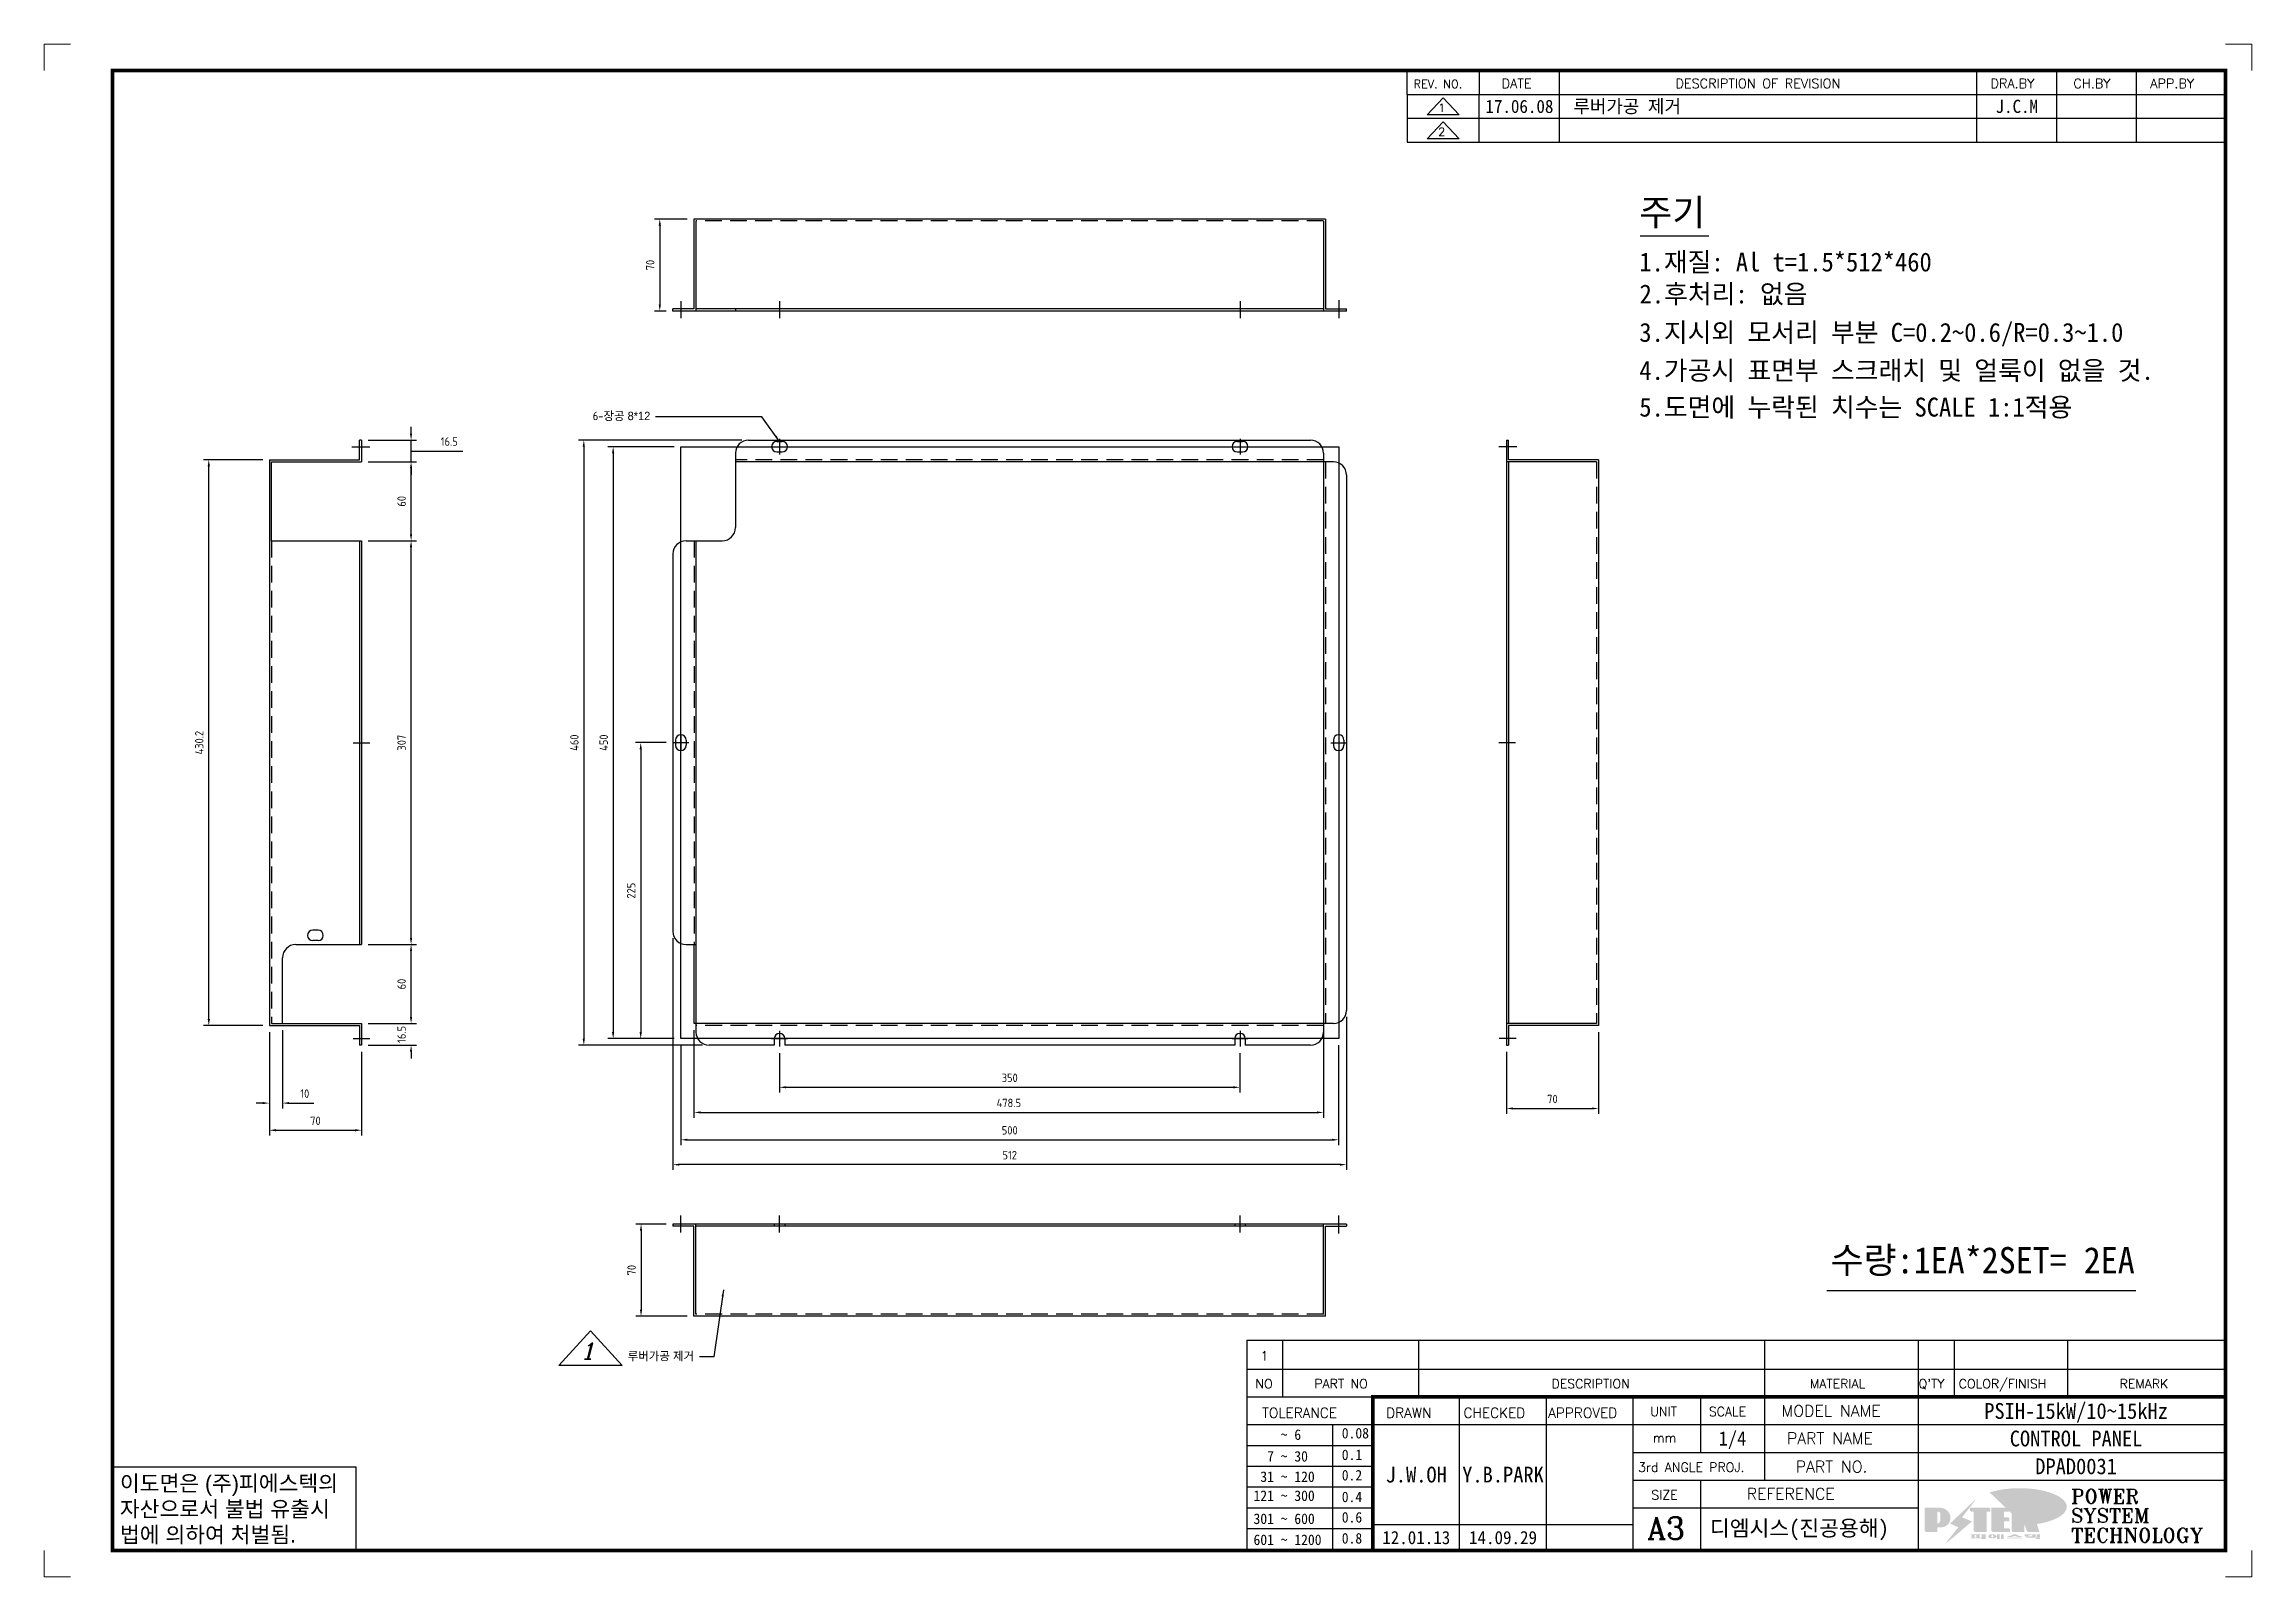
# Model space of a CAD drawing. Header units: millimetres. Extents: x 24815 to 36799, y -9299 to 5469.
# Drawn here: x 25903 to 27581, y -1538 to -373 of the extents above; entities that cross this region are included whole.
import ezdxf
from ezdxf.enums import TextEntityAlignment as Align

# ---------------------------------------------------------------- set-up
doc = ezdxf.new("R2010")
doc.units = ezdxf.units.MM
for name, pattern in [('CENTER', [50.8, 31.75, -6.35, 6.35, -6.35]), ('HIDDEN', [9.525, 6.35, -3.175]), ('HIDDENX2', [19.05, 12.7, -6.35])]:
    doc.linetypes.add(name, pattern=pattern)
for name, color, linetype in [('CENTER', 1, 'CENTER'), ('FORMAT-1', 7, 'Continuous'), ('HIDDEN', 2, 'HIDDEN'), ('line', 3, 'Continuous')]:
    doc.layers.add(name, color=color, linetype=linetype)
doc.styles.add('h1', font='')
doc.styles.add('HAN', font='')
doc.styles.add('RC', font='ROMANC.SHX')
doc.styles.add('ROMANT', font='romant')
doc.styles.add('RT', font='ROMANT.SHX', dxfattribs={"oblique": 15})
doc.styles.get("Standard").update_dxf_attribs({"font": 'ISOCP.SHX', "bigfont": 'WHGTXT.SHX'})
doc.styles.get('h1').set_extended_font_data('New Gulim')
doc.styles.get('HAN').set_extended_font_data('GulimChe')
doc.dimstyles.new('PS-2', dxfattribs={"dimscale": 2, "dimtxt": 3.2, "dimasz": 2.5, "dimexe": 2, "dimexo": 2.5, "dimgap": 2, "dimtad": 1, "dimtoh": 1, "dimrnd": 0.05, "dimzin": 12, "dimdsep": 46, "dimtxsty": 'Standard', "dimcen": 0, "dimclrt": 2, "dimazin": 3, "dimtfac": 1, "dimtofl": 0, "dimtmove": 0, "dimatfit": 3, "dimfxl": 0, "dimtolj": 1, "dimtzin": 0, "dimarcsym": 0})

msp = doc.modelspace()

# ---------------------------------------------------------------- texts
at = {"color": 2, "style": 'HAN'}
for s, height, p in [('주기', 20, (27115.14, -510.829)), ('2.후처리: 없음', 14.4, (27115.357, -570.075)), ('3.지시외 모서리 부분 C=0.2~0.6/R=0.3~1.0', 14.4, (27115.14, -599.284)), ('4.가공시 표면부 스크래치 및 얼룩이 없을 것.', 14.4, (27115.14, -628.201)), ('5.도면에 누락된 치수는 SCALE 1:1적용', 14.4, (27115.14, -656.108)), ('수량:1EA*2SET= 2EA', 20, (27260.538, -1307.45))]:
    msp.add_text(s, height=height, dxfattribs=at).set_placement(p)
at = {"color": 1, "style": 'HAN'}
msp.add_text('1.재질: Al t=1.5*512*460', height=14.4, dxfattribs=at).set_placement((27115.14, -545.773))
at = {"color": 2, "insert": (26363.401, -659.493), "char_height": 6.4, "attachment_point": 9}
msp.add_mtext('6-{\\fGulim|b0|i0|c129|p50;장공 8*12}', dxfattribs=at)
at = {"color": 2, "insert": (26396.732, -1374.223), "char_height": 6.4, "width": 62.07653, "attachment_point": 9}
msp.add_mtext('{\\fGulim|b0|i0|c129|p50;루버가공 제거}', dxfattribs=at)
at = {"color": 2, "style": 'RC', "oblique": 15}
msp.add_attdef('1', text='1', height=12.48, dxfattribs=at).set_placement((26315.594, -1366.519), align=Align.MIDDLE_CENTER)

# ---------------------------------------------------------------- blocks, each defined once
blk = doc.blocks.new('*D442')
at = {"color": 0, "lineweight": -2}
for p, q in [((27084.1, -1124.1), (27084.1, -1186.1)), ((27014.1, -1139), (27014.1, -1186.1)), ((27019.1, -1182.1), (27079.1, -1182.1))]:
    blk.add_line(p, q, dxfattribs=at)
at = {"color": 0}
for points in [[(27019.1, -1181.3), (27019.1, -1182.9), (27014.1, -1182.1)], [(27079.1, -1181.3), (27079.1, -1182.9), (27084.1, -1182.1)]]:
    blk.add_solid(points, dxfattribs=at)
at = {"layer": 'Defpoints', "color": 0}
for p in [(27084.1, -1119.1), (27014.1, -1134), (27084.1, -1182.1)]:
    blk.add_point(p, dxfattribs=at)
at = {"color": 2, "insert": (27049.1, -1174.9), "char_height": 6.4, "attachment_point": 5}
blk.add_mtext('\\A1;70', dxfattribs=at)
blk = doc.blocks.new('*D443')
at = {"color": 0, "lineweight": -2}
for p, q in [((26381.6, -679), (26331.2, -679)), ((26335.2, -684), (26335.2, -1124)), ((26381.6, -1129), (26331.2, -1129))]:
    blk.add_line(p, q, dxfattribs=at)
at = {"color": 0}
for points in [[(26334.3, -684), (26336, -684), (26335.2, -679)], [(26334.3, -1124), (26336, -1124), (26335.2, -1129)]]:
    blk.add_solid(points, dxfattribs=at)
at = {"layer": 'Defpoints', "color": 0}
for p in [(26386.6, -679), (26335.2, -1129), (26386.6, -1129)]:
    blk.add_point(p, dxfattribs=at)
at = {"color": 2, "insert": (26328, -904), "char_height": 6.4, "attachment_point": 5, "rotation": 90}
blk.add_mtext('\\A1;450', dxfattribs=at)
blk = doc.blocks.new('*D444')
at = {"color": 0, "lineweight": -2}
for p, q in [((26375.6, -904), (26352.1, -904)), ((26356.1, -909), (26356.1, -1124)), ((26381.6, -1129), (26352.1, -1129))]:
    blk.add_line(p, q, dxfattribs=at)
at = {"color": 0}
for points in [[(26355.3, -909), (26357, -909), (26356.1, -904)], [(26355.3, -1124), (26357, -1124), (26356.1, -1129)]]:
    blk.add_solid(points, dxfattribs=at)
at = {"layer": 'Defpoints', "color": 0}
for p in [(26380.6, -904), (26356.1, -1129), (26386.6, -1129)]:
    blk.add_point(p, dxfattribs=at)
at = {"color": 2, "insert": (26348.9, -1016.5), "char_height": 6.4, "attachment_point": 5, "rotation": 90}
blk.add_mtext('\\A1;225', dxfattribs=at)
blk = doc.blocks.new('*D498')
at = {"color": 0, "lineweight": -2}
for p, q in [((26375.6, -1270), (26352.4, -1270)), ((26356.4, -1275), (26356.4, -1335)), ((26391.5, -1340), (26352.4, -1340))]:
    blk.add_line(p, q, dxfattribs=at)
at = {"color": 0}
for points in [[(26355.5, -1275), (26357.2, -1275), (26356.4, -1270)], [(26355.5, -1335), (26357.2, -1335), (26356.4, -1340)]]:
    blk.add_solid(points, dxfattribs=at)
at = {"layer": 'Defpoints', "color": 0}
for p in [(26380.6, -1270), (26356.4, -1340), (26396.5, -1340)]:
    blk.add_point(p, dxfattribs=at)
at = {"color": 2, "insert": (26349.2, -1305), "char_height": 6.4, "attachment_point": 5, "rotation": 90}
blk.add_mtext('\\A1;70', dxfattribs=at)
blk = doc.blocks.new('*D499')
at = {"color": 0, "lineweight": -2}
for p, q in [((26391.5, -505.9), (26366.6, -505.9)), ((26370.6, -510.9), (26370.6, -570.9)), ((26375.6, -575.9), (26366.6, -575.9))]:
    blk.add_line(p, q, dxfattribs=at)
at = {"color": 0}
for points in [[(26369.8, -510.9), (26371.5, -510.9), (26370.6, -505.9)], [(26369.8, -570.9), (26371.5, -570.9), (26370.6, -575.9)]]:
    blk.add_solid(points, dxfattribs=at)
at = {"layer": 'Defpoints', "color": 0}
for p in [(26396.5, -505.9), (26370.6, -575.9), (26380.6, -575.9)]:
    blk.add_point(p, dxfattribs=at)
at = {"color": 2, "insert": (26363.4, -540.9), "char_height": 6.4, "attachment_point": 5, "rotation": 90}
blk.add_mtext('\\A1;70', dxfattribs=at)
blk = doc.blocks.new('*D500')
at = {"color": 0, "lineweight": -2}
for p, q in [((26073.9, -1124.1), (26073.9, -1182)), ((26083.9, -1122.5), (26083.9, -1182)), ((26068.9, -1178), (26063.9, -1178)), ((26088.9, -1178), (26107.7, -1178))]:
    blk.add_line(p, q, dxfattribs=at)
at = {"color": 0}
for points in [[(26068.9, -1177.2), (26068.9, -1178.8), (26073.9, -1178)], [(26088.9, -1177.2), (26088.9, -1178.8), (26083.9, -1178)]]:
    blk.add_solid(points, dxfattribs=at)
at = {"layer": 'Defpoints', "color": 0}
for p in [(26073.9, -1119.1), (26083.9, -1117.5), (26083.9, -1178)]:
    blk.add_point(p, dxfattribs=at)
at = {"color": 2, "insert": (26100.8, -1170.8), "char_height": 6.4, "attachment_point": 5}
blk.add_mtext('\\A1;10', dxfattribs=at)
blk = doc.blocks.new('*D501')
at = {"color": 0, "lineweight": -2}
for p, q in [((26073.9, -1124.1), (26073.9, -1202.6)), ((26143.9, -1139), (26143.9, -1202.6)), ((26078.9, -1198.6), (26138.9, -1198.6))]:
    blk.add_line(p, q, dxfattribs=at)
at = {"color": 0}
for points in [[(26078.9, -1197.8), (26078.9, -1199.5), (26073.9, -1198.6)], [(26138.9, -1197.8), (26138.9, -1199.5), (26143.9, -1198.6)]]:
    blk.add_solid(points, dxfattribs=at)
at = {"layer": 'Defpoints', "color": 0}
for p in [(26073.9, -1119.1), (26143.9, -1134), (26143.9, -1198.6)]:
    blk.add_point(p, dxfattribs=at)
at = {"color": 2, "insert": (26108.9, -1191.4), "char_height": 6.4, "attachment_point": 5}
blk.add_mtext('\\A1;70', dxfattribs=at)
blk = doc.blocks.new('*D502')
at = {"color": 0, "lineweight": -2}
for p, q in [((26148.9, -1117.5), (26185.6, -1117.5)), ((26181.6, -1112.5), (26181.6, -1107.5)), ((26148.9, -1134), (26185.6, -1134)), ((26181.6, -1139), (26181.6, -1144))]:
    blk.add_line(p, q, dxfattribs=at)
at = {"color": 0}
for points in [[(26180.7, -1112.5), (26182.4, -1112.5), (26181.6, -1117.5)], [(26180.7, -1139), (26182.4, -1139), (26181.6, -1134)]]:
    blk.add_solid(points, dxfattribs=at)
at = {"layer": 'Defpoints', "color": 0}
for p in [(26143.9, -1117.5), (26181.6, -1117.5), (26143.9, -1134)]:
    blk.add_point(p, dxfattribs=at)
at = {"color": 2, "insert": (26174.4, -1125.8), "char_height": 6.4, "attachment_point": 5, "rotation": 90}
blk.add_mtext('\\A1;16.5', dxfattribs=at)
blk = doc.blocks.new('*D503')
at = {"color": 0, "lineweight": -2}
for p, q in [((26148.9, -1057.5), (26185.6, -1057.5)), ((26181.6, -1112.5), (26181.6, -1062.5)), ((26148.9, -1117.5), (26185.6, -1117.5))]:
    blk.add_line(p, q, dxfattribs=at)
at = {"color": 0}
for points in [[(26180.7, -1062.5), (26182.4, -1062.5), (26181.6, -1057.5)], [(26180.7, -1112.5), (26182.4, -1112.5), (26181.6, -1117.5)]]:
    blk.add_solid(points, dxfattribs=at)
at = {"layer": 'Defpoints', "color": 0}
for p in [(26143.9, -1057.5), (26181.6, -1057.5), (26143.9, -1117.5)]:
    blk.add_point(p, dxfattribs=at)
at = {"color": 2, "insert": (26174.4, -1087.5), "char_height": 6.4, "attachment_point": 5, "rotation": 90}
blk.add_mtext('\\A1;60', dxfattribs=at)
blk = doc.blocks.new('*D445')
at = {"color": 0, "lineweight": -2}
for p, q in [((26148.9, -750.5), (26185.6, -750.5)), ((26181.6, -1052.5), (26181.6, -755.5)), ((26148.9, -1057.5), (26185.6, -1057.5))]:
    blk.add_line(p, q, dxfattribs=at)
at = {"color": 0}
for points in [[(26180.7, -755.5), (26182.4, -755.5), (26181.6, -750.5)], [(26180.7, -1052.5), (26182.4, -1052.5), (26181.6, -1057.5)]]:
    blk.add_solid(points, dxfattribs=at)
at = {"layer": 'Defpoints', "color": 0}
for p in [(26143.9, -750.5), (26181.6, -750.5), (26143.9, -1057.5)]:
    blk.add_point(p, dxfattribs=at)
at = {"color": 2, "insert": (26174.4, -904), "char_height": 6.4, "attachment_point": 5, "rotation": 90}
blk.add_mtext('\\A1;307', dxfattribs=at)
blk = doc.blocks.new('*D504')
at = {"color": 0, "lineweight": -2}
for p, q in [((26148.9, -690.5), (26185.6, -690.5)), ((26181.6, -745.5), (26181.6, -695.5)), ((26148.9, -750.5), (26185.6, -750.5))]:
    blk.add_line(p, q, dxfattribs=at)
at = {"color": 0}
for points in [[(26180.7, -695.5), (26182.4, -695.5), (26181.6, -690.5)], [(26180.7, -745.5), (26182.4, -745.5), (26181.6, -750.5)]]:
    blk.add_solid(points, dxfattribs=at)
at = {"layer": 'Defpoints', "color": 0}
for p in [(26143.9, -690.5), (26181.6, -690.5), (26143.9, -750.5)]:
    blk.add_point(p, dxfattribs=at)
at = {"color": 2, "insert": (26174.4, -720.5), "char_height": 6.4, "attachment_point": 5, "rotation": 90}
blk.add_mtext('\\A1;60', dxfattribs=at)
blk = doc.blocks.new('*D505')
at = {"color": 0, "lineweight": -2}
for p, q in [((26181.6, -669), (26181.6, -664)), ((26148.9, -674), (26185.6, -674)), ((26181.6, -690.5), (26181.6, -674)), ((26181.6, -682.3), (26200.4, -682.3)), ((26200.4, -682.3), (26220.8, -682.3)), ((26148.9, -690.5), (26185.6, -690.5)), ((26181.6, -695.5), (26181.6, -700.5))]:
    blk.add_line(p, q, dxfattribs=at)
at = {"color": 0}
for points in [[(26180.7, -669), (26182.4, -669), (26181.6, -674)], [(26180.7, -695.5), (26182.4, -695.5), (26181.6, -690.5)]]:
    blk.add_solid(points, dxfattribs=at)
at = {"layer": 'Defpoints', "color": 0}
for p in [(26143.9, -674), (26181.6, -674), (26143.9, -690.5)]:
    blk.add_point(p, dxfattribs=at)
at = {"color": 2, "insert": (26210.6, -675.1), "char_height": 6.4, "attachment_point": 5}
blk.add_mtext('\\A1;16.5', dxfattribs=at)
blk = doc.blocks.new('*D506')
at = {"color": 0, "lineweight": -2}
for p, q in [((26068.9, -688.9), (26023.8, -688.9)), ((26027.8, -1114.1), (26027.8, -693.9)), ((26068.9, -1119.1), (26023.8, -1119.1))]:
    blk.add_line(p, q, dxfattribs=at)
at = {"color": 0}
for points in [[(26027, -693.9), (26028.7, -693.9), (26027.8, -688.9)], [(26027, -1114.1), (26028.7, -1114.1), (26027.8, -1119.1)]]:
    blk.add_solid(points, dxfattribs=at)
at = {"layer": 'Defpoints', "color": 0}
for p in [(26027.8, -688.9), (26073.9, -688.9), (26073.9, -1119.1)]:
    blk.add_point(p, dxfattribs=at)
at = {"color": 2, "insert": (26020.6, -904), "char_height": 6.4, "attachment_point": 5, "rotation": 90}
blk.add_mtext('\\A1;430.2', dxfattribs=at)
blk = doc.blocks.new('*D446')
at = {"color": 0, "lineweight": -2}
for p, q in [((26461.6, -1140), (26461.6, -1170)), ((26811.6, -1140), (26811.6, -1170)), ((26466.6, -1166), (26806.6, -1166))]:
    blk.add_line(p, q, dxfattribs=at)
at = {"color": 0}
for points in [[(26466.6, -1165.2), (26466.6, -1166.8), (26461.6, -1166)], [(26806.6, -1165.2), (26806.6, -1166.8), (26811.6, -1166)]]:
    blk.add_solid(points, dxfattribs=at)
at = {"layer": 'Defpoints', "color": 0}
for p in [(26461.6, -1135), (26811.6, -1135), (26811.6, -1166)]:
    blk.add_point(p, dxfattribs=at)
at = {"color": 2, "insert": (26636.6, -1158.8), "char_height": 6.4, "attachment_point": 5}
blk.add_mtext('\\A1;350', dxfattribs=at)
blk = doc.blocks.new('*D447')
at = {"color": 0, "lineweight": -2}
for p, q in [((26396.6, -1122.5), (26396.6, -1189.1)), ((26875.1, -1122.5), (26875.1, -1189.1)), ((26401.6, -1185.1), (26870.1, -1185.1))]:
    blk.add_line(p, q, dxfattribs=at)
at = {"color": 0}
for points in [[(26401.6, -1184.3), (26401.6, -1185.9), (26396.6, -1185.1)], [(26870.1, -1184.3), (26870.1, -1185.9), (26875.1, -1185.1)]]:
    blk.add_solid(points, dxfattribs=at)
at = {"layer": 'Defpoints', "color": 0}
for p in [(26396.6, -1117.5), (26875.1, -1117.5), (26875.1, -1185.1)]:
    blk.add_point(p, dxfattribs=at)
at = {"color": 2, "insert": (26635.9, -1177.9), "char_height": 6.4, "attachment_point": 5}
blk.add_mtext('\\A1;478.5', dxfattribs=at)
blk = doc.blocks.new('*D448')
at = {"color": 0, "lineweight": -2}
for p, q in [((26386.6, -1134), (26386.6, -1209.9)), ((26886.6, -1134), (26886.6, -1209.9)), ((26391.6, -1205.9), (26881.6, -1205.9))]:
    blk.add_line(p, q, dxfattribs=at)
at = {"color": 0}
for points in [[(26391.6, -1205.1), (26391.6, -1206.7), (26386.6, -1205.9)], [(26881.6, -1205.1), (26881.6, -1206.7), (26886.6, -1205.9)]]:
    blk.add_solid(points, dxfattribs=at)
at = {"layer": 'Defpoints', "color": 0}
for p in [(26386.6, -1129), (26886.6, -1129), (26886.6, -1205.9)]:
    blk.add_point(p, dxfattribs=at)
at = {"color": 2, "insert": (26636.6, -1198.7), "char_height": 6.4, "attachment_point": 5}
blk.add_mtext('\\A1;500', dxfattribs=at)
blk = doc.blocks.new('*D449')
at = {"color": 0, "lineweight": -2}
for p, q in [((26380.6, -1052.5), (26380.6, -1228.8)), ((26892.6, -1112.5), (26892.6, -1228.8)), ((26887.6, -1224.8), (26385.6, -1224.8))]:
    blk.add_line(p, q, dxfattribs=at)
at = {"color": 0}
for points in [[(26385.6, -1224), (26385.6, -1225.6), (26380.6, -1224.8)], [(26887.6, -1224), (26887.6, -1225.6), (26892.6, -1224.8)]]:
    blk.add_solid(points, dxfattribs=at)
at = {"layer": 'Defpoints', "color": 0}
for p in [(26380.6, -1047.5), (26892.6, -1107.5), (26380.6, -1224.8)]:
    blk.add_point(p, dxfattribs=at)
at = {"color": 2, "insert": (26636.6, -1217.6), "char_height": 6.4, "attachment_point": 5}
blk.add_mtext('\\A1;512', dxfattribs=at)
blk = doc.blocks.new('*D450')
at = {"color": 0, "lineweight": -2}
for p, q in [((26433.1, -674), (26308.9, -674)), ((26312.9, -679), (26312.9, -1129)), ((26403.1, -1134), (26308.9, -1134))]:
    blk.add_line(p, q, dxfattribs=at)
at = {"color": 0}
for points in [[(26312, -679), (26313.7, -679), (26312.9, -674)], [(26312, -1129), (26313.7, -1129), (26312.9, -1134)]]:
    blk.add_solid(points, dxfattribs=at)
at = {"layer": 'Defpoints', "color": 0}
for p in [(26438.1, -674), (26312.9, -1134), (26408.1, -1134)]:
    blk.add_point(p, dxfattribs=at)
at = {"color": 2, "insert": (26305.7, -904), "char_height": 6.4, "attachment_point": 5, "rotation": 90}
blk.add_mtext('\\A1;460', dxfattribs=at)
blk = doc.blocks.new('t3')
for p, q in [((0, 15.88), (46.25, 15.88)), ((0, 15.88), (0, 0)), ((46.25, 15.88), (46.25, 0)), ((0, 0), (46.25, 0))]:
    blk.add_line(p, q)
at = {"color": 1, "style": 'h1'}
for s, p in [('이도면은 (주)피에스텍의', (1.4, 11.29)), ('자산으로서 불법 유출시', (1.4, 6.41)), ('법에 의하여 처벌됨.', (1.4, 1.52))]:
    blk.add_text(s, height=3, dxfattribs=at).set_placement(p)
blk = doc.blocks.new('new LOGO')
at = {"layer": 'line'}
h = blk.add_hatch(color=1, dxfattribs=at)
h.paths.add_polyline_path([(41.5, 16.4), (54.3, 16.4, 1), (54.3, 82.9), (0, 82.9), (0, -0.1), (41.5, -0.1)])
h.paths.add_polyline_path([(41.5, 27.9), (41.5, 71.9), (43.6, 71.9, -0.414214), (54.6, 60.9), (54.6, 38.9, -0.414214), (43.6, 27.9)], flags=16)
h.paths.add_polyline_path([(214.7, 71.9), (227.5, 71.9), (227.5, 82.9), (159.7, 82.9), (159.7, 71.9), (172.5, 71.9), (172.5, -0.1), (214.7, -0.1)])
h.paths.add_polyline_path([(276, 37.4), (294.8, 37.4), (294.8, 49.1), (276, 49.1), (276, 71.9), (294.8, 71.9), (294.8, 82.9), (234.5, 82.9), (234.5, -0.1), (297, -0.1), (297, 10.9), (276, 10.9)])
h.paths.add_polyline_path([(347.2, 35.2), (359.7, -0.1), (400.5, -0.1), (379.6, 66.8), (399.7, 82.9), (380.6, 82.9), (347.2, 61.6), (347.2, 82.9), (305.5, 82.9), (305.5, -0.1), (347.2, -0.1)])
h = blk.add_hatch(color=250, dxfattribs=at)
h.paths.add_polyline_path([(44.5, 69.4), (46.6, 69.4, -0.129793), (52, 68, 0.221832), (43.6, 71.9), (41.5, 71.9), (41.5, 27.9), (43.6, 27.9, 0.02048), (44.5, 28)], flags=17)
h.paths.add_polyline_path([(44.5, 13.9), (57.3, 13.9, 0.72362), (77.1, 73.9, -0.679777), (54.3, 16.4), (41.5, 16.4), (41.5, -0.1), (3, -0.1), (3, -2.6), (44.5, -2.6)])
h.paths.add_polyline_path([(117.9, 14.2), (71.5, -44.4), (77.1, -39.6), (120.8, 15.6), (92, 28.9), (173.3, 106), (177.5, 111.4), (89.1, 27.6)])
h.paths.add_polyline_path([(162.7, 71.9), (162.7, 69.4), (172.5, 69.4), (172.5, 71.9)], flags=17)
h.paths.add_polyline_path([(217.7, 69.4), (230.5, 69.4), (230.5, 80.4), (227.5, 80.4), (227.5, 71.9), (214.7, 71.9), (214.7, -0.1), (175.5, -0.1), (175.5, -2.6), (217.7, -2.6)])
h.paths.add_polyline_path([(297.8, 46.6), (294.8, 46.6), (294.8, 37.4), (276, 37.4), (276, 10.9), (279, 10.9), (279, 34.9), (297.8, 34.9)])
h.paths.add_polyline_path([(300, 8.4), (297, 8.4), (297, -0.1), (237.5, -0.1), (237.5, -2.6), (300, -2.6)])
h.paths.add_polyline_path([(297.8, 80.4), (294.8, 80.4), (294.8, 71.9), (276, 71.9), (276, 49.1), (279, 49.1), (279, 69.4), (297.8, 69.4)])
h.paths.add_polyline_path([(350.2, 80.4), (347.2, 80.4), (347.2, 61.6), (350.2, 63.5)])
h.paths.add_polyline_path([(350.2, 26.7), (347.2, 35.2), (347.2, -0.1), (308.5, -0.1), (308.5, -2.6), (350.2, -2.6)])
h.paths.add_polyline_path([(402.7, 80.4), (396.5, 80.4), (379.6, 66.8), (400.5, -0.1), (361.8, -0.1), (362.7, -2.6), (403.5, -2.6), (382.6, 64.3)])
blk.add_hatch(color=5, dxfattribs=at).paths.add_polyline_path([(166.3, 35), (131, 49), (180.4, 112.7), (92, 28.9), (120.8, 15.6), (74.4, -43)])
h = blk.add_hatch(color=253, dxfattribs=at)
edge = h.paths.add_edge_path()
edge.add_ellipse((333.9, 86.4), major_axis=(-165.9, 0), ratio=0.39426, start_angle=111.51268, end_angle=334.46902)
edge.add_ellipse((314.1, 81.2), major_axis=(-153.7, 0), ratio=0.40699, start_angle=121.30662, end_angle=327.74369, ccw=False)
edge.add_line((394, 27.8), (394.7, 25.6))
h = blk.add_hatch(color=250, dxfattribs=at)
edge = h.paths.add_edge_path()
edge.add_ellipse((237.8, -17.6), major_axis=(-14.3, 0), ratio=0.526336, start_angle=192.2456, end_angle=269.07481)
edge.add_line((238.1, -10.1), (237.6, -10.1))
edge.add_ellipse((237.8, -17.6), major_axis=(-14.3, 0), ratio=0.526336, start_angle=270.92519, end_angle=449.07481)
edge.add_line((237.6, -25.1), (238.1, -25.1))
edge.add_ellipse((237.8, -17.6), major_axis=(-14.3, 0), ratio=0.526336, start_angle=450.92519, end_angle=527.7544)
edge.add_line((251.7, -19.2), (254.1, -19.2))
edge.add_line((254.1, -19.2), (254.1, -27.1))
edge.add_line((254.1, -27.1), (263.1, -27.1))
edge.add_line((263.1, -27.1), (263.1, -10.1))
edge.add_line((263.1, -10.1), (254.1, -10.1))
edge.add_line((254.1, -10.1), (254.1, -16))
edge.add_line((254.1, -16), (251.7, -16))
h.paths.add_polyline_path([(241, -16.4), (241, -18.7, -1), (234.4, -18.7), (234.4, -16.4, -1)], flags=16)
h.paths.add_polyline_path([(278.2, -10.1), (268.1, -10.1), (268.1, -27.1), (278.2, -27.1)])
h.paths.add_polyline_path([(310.3, -10.1), (310.3, -11.1, -0.157169), (289.3, -17.5), (294, -19.9, 0.128407), (316.3, -15.9, 0.128407), (338.6, -19.9), (343.3, -17.5, -0.157169), (322.2, -11.1), (322.2, -10.1)])
h.paths.add_polyline_path([(342.1, -25.1), (342.1, -22.3), (290.4, -22.3), (290.4, -25.1)])
h.paths.add_polyline_path([(352, -10.1), (352, -16.2, 0.414214), (354, -18.2), (378.7, -18.2), (378.7, -19.6), (390.2, -19.6), (390.2, -10.1), (378.7, -10.1), (378.7, -13.6), (374.7, -13.6), (374.7, -15.1), (378.7, -15.1), (378.7, -16.2), (364.7, -16.2), (364.7, -15.1), (371.2, -15.1), (371.2, -13.6), (364.7, -13.6), (364.7, -12.6), (374.7, -12.6), (374.7, -10.1)])
h.paths.add_polyline_path([(393.8, -10.1), (393.8, -19.6), (405, -19.6), (405, -10.1)])
h.paths.add_polyline_path([(405, -27.1), (405, -20.9), (356.8, -20.9), (356.8, -23), (391.8, -23), (391.8, -27.1)])
h.paths.add_polyline_path([(200.4, -10.1), (200.4, -22.3), (193.2, -22.3), (193.2, -12.6), (196.6, -12.6), (196.6, -10.1), (161, -10.1), (161, -12.6), (164.5, -12.6), (164.5, -22.3), (161, -22.3), (161, -25.1), (200.4, -25.1), (200.4, -27.1), (213.9, -27.1), (213.9, -10.1)])
h.paths.add_polyline_path([(182, -12.6), (175.6, -12.6), (175.6, -22.3), (182, -22.3)], flags=17)
blk = doc.blocks.new('format-3')
at = {"color": 3, "lineweight": 9}
for p, q in [((0, 286.3), (0, 291.3)), ((5, 291.3), (0, 291.3)), ((414.5, 291.3), (419.5, 291.3)), ((419.5, 286.3), (419.5, 291.3)), ((0, 5), (0, 0)), ((419.5, 5), (419.5, 0)), ((5, 0), (0, 0)), ((414.5, 0), (419.5, 0))]:
    blk.add_line(p, q, dxfattribs=at)
at = {"color": 180}
for p, q in [((258.97, 281.75), (258.97, 286.3)), ((272.71, 281.75), (272.71, 286.3)), ((287.94, 281.75), (287.94, 286.3)), ((367.22, 281.75), (367.22, 286.3)), ((382.45, 281.75), (382.45, 286.3)), ((397.61, 281.75), (397.61, 286.3)), ((258.97, 281.75), (414.5, 281.75)), ((228.5, 39.49), (228.5, 5)), ((228.5, 39.49), (414.5, 39.49)), ((235.29, 39.49), (235.29, 34.21)), ((261.24, 34.21), (261.24, 39.49)), ((326.9, 39.49), (326.9, 34.21)), ((356.11, 39.49), (356.11, 34.21)), ((362.93, 39.49), (362.93, 34.21)), ((384.48, 39.49), (384.48, 34.21)), ((228.5, 34.21), (252.48, 34.21)), ((268.96, 5), (268.96, 34.21)), ((285.45, 5), (285.45, 34.21)), ((301.94, 5), (301.94, 34.21)), ((314.72, 34.21), (314.72, 23.65)), ((326.9, 34.21), (326.9, 18.37)), ((356.11, 34.21), (356.11, 5)), ((228.5, 28.93), (252.48, 28.93)), ((244.89, 5.23), (244.89, 28.93)), ((252.48, 28.93), (414.5, 28.93)), ((228.5, 24.98), (252.48, 24.98)), ((228.5, 21.03), (252.48, 21.03)), ((301.94, 23.65), (414.5, 23.65)), ((228.5, 17.08), (252.48, 17.08)), ((301.94, 18.37), (414.5, 18.37)), ((314.72, 18.37), (314.72, 5)), ((228.5, 13.13), (252.48, 13.13)), ((301.94, 13.09), (356.11, 13.09)), ((228.5, 9.18), (252.48, 9.18)), ((252.48, 9.95), (301.94, 9.95))]:
    blk.add_line(p, q, dxfattribs=at)
at = {"const_width": 0.7}
blk.add_lwpolyline([(252.48, 5), (252.48, 34.21), (414.5, 34.21)], dxfattribs=at)
at = {"layer": 'FORMAT-1', "const_width": 0.7}
blk.add_lwpolyline([(13, 5), (13, 286.3), (414.5, 286.3), (414.5, 5)], close=True, dxfattribs=at)
blk.add_blockref('t3', (13, 5))
at = {"xscale": 0.05400000000000027, "yscale": 0.05400000000000027, "zscale": 0.05400000000000027}
blk.add_blockref('new LOGO', (357.35, 8.65), dxfattribs=at)
at = {"color": 2}
for s, height, style, p in [('REV. NO.', 1.56, 'RC', (260.23, 282.95)), ('DATE', 1.788, 'RC', (276.95, 282.94)), ('DESCRIPTION OF REVISION', 1.7875, 'RC', (309.98, 282.94)), ('DRA.BY', 1.788, 'RC', (369.83, 282.94)), ('CH.BY', 1.788, 'RC', (385.59, 282.94)), ('APP.BY', 1.788, 'RC', (400.18, 282.94)), ('COLOR/FINISH', 1.7424, 'RC', (363.8, 35.83)), ('NO', 1.742, 'RC', (230.16, 35.83)), ('PART NO', 1.742, 'RC', (241.36, 35.83)), ('DESCRIPTION', 1.7424, 'RC', (286.43, 35.83)), ('MATERIAL', 1.742, 'RC', (335.52, 35.83)), ("Q'TY", 1.742, 'RC', (356.17, 35.83)), ('REMARK', 1.742, 'RC', (394.37, 35.83)), (' TOLERANCE', 1.9, 'RC', (230.11, 30.22)), ('DRAWN', 1.9, 'RC', (255, 30.22)), ('CHECKED', 1.9, 'RC', (269.71, 30.22)), ('APPROVED', 1.9, 'RC', (285.8, 30.22)), ('UNIT', 1.742, 'RC', (305.19, 30.55)), ('SCALE', 1.742, 'RC', (316.32, 30.55)), ('MODEL NAME', 2.178, 'RC', (330.12, 30.46)), ('    ~ 6', 2, 'HAN', (229.8, 26.03)), ('0.08', 2, 'HAN', (246.57, 26.31)), ('mm', 1.742, 'RC', (305.67, 25.56)), ('PART NAME', 2.178, 'RC', (331.17, 25.24)), ('  7 ~ 30', 2, 'HAN', (229.8, 21.91)), ('0.1', 2, 'HAN', (246.57, 22.2)), ('3rd ANGLE PROJ.', 1.7424, 'RC', (302.87, 19.97)), ('PART NO.', 2.178, 'RC', (332.84, 19.85)), (' 31 ~ 120', 2, 'HAN', (229.8, 18.04)), ('0.2', 2, 'HAN', (246.57, 18.32)), ('REFERENCE', 2.178, 'RC', (323.52, 14.69)), ('121 ~ 300', 2, 'HAN', (229.8, 14.42)), ('0.4', 2, 'HAN', (246.57, 14.2)), ('SIZE', 1.742, 'RC', (305.39, 14.71)), ('301 ~ 600', 2, 'HAN', (229.8, 10.04)), ('0.6', 2, 'HAN', (246.57, 10.32)), ('601 ~ 1200', 2, 'HAN', (229.8, 6.05)), ('0.8', 2, 'HAN', (246.57, 6.33))]:
    blk.add_text(s, height=height, dxfattribs=dict(at, style=style)).set_placement(p)
at = {"style": 'ROMANT'}
for s, p in [('POWER', (385.15, 13.96)), ('SYSTEM', (385.15, 10.31)), ('TECHNOLOGY', (385.15, 6.56))]:
    blk.add_text(s, height=2.7, dxfattribs=at).set_placement(p)
at = {"color": 2, "lineweight": 25, "style": 'RC'}
blk.add_text('A3', height=4.182, dxfattribs=at).set_placement((304.61, 7.14))
at = {"style": 'HAN'}
for tag, height, p in [('MODEL-NAME', 3, (386.1, 31.53)), ('SCALE', 2.7, (320.81, 26.29)), ('PART-NAME', 3, (386.1, 26.29)), ('CH-BY', 3, (277.21, 19.44)), ('PART-NO', 3, (386.1, 21.01)), ('DRA-BY', 3, (260.72, 19.44)), ('APP-BY', 3, (293.7, 19.44)), ('DRA-DATE', 2.5, (260.72, 7.47)), ('CH-DATE', 2.5, (277.21, 7.47)), ('APP-DATE', 2.5, (293.7, 7.47)), ('관련업체', 3, (333.52, 9.26))]:
    blk.add_attdef(tag, text='', height=height, dxfattribs=at).set_placement(p, align=Align.MIDDLE_CENTER)
blk = doc.blocks.new('no3')
at = {"color": 180}
for p, q in [((0, 5.5), (0, 0)), ((0, 5.5), (186, 5.5)), ((6.79, 5.5), (6.79, 0)), ((32.74, 0.11), (32.74, 5.5)), ((98.4, 5.5), (98.4, 0)), ((127.61, 5.5), (127.61, 0)), ((134.43, 5.5), (134.43, 0)), ((155.98, 5.5), (155.98, 0))]:
    blk.add_line(p, q, dxfattribs=at)
at = {"color": 2, "style": 'HAN'}
for tag, p in [('PART-NO', (19.76, 2.75)), ('MATERIAL', (111.38, 2.75)), ("Q'TY", (131.02, 2.75)), ('COLOR/FINISH', (145.2, 2.75)), ('REMARK', (170.76, 2.75))]:
    blk.add_attdef(tag, text='', height=2.9, dxfattribs=at).set_placement(p, align=Align.MIDDLE_CENTER)
blk.add_attdef('DESCRIPTION', text='', height=2.9, dxfattribs=at).set_placement((34.51, 2.75), align=Align.MIDDLE_LEFT)
at = {"color": 2, "style": 'RT', "oblique": 15}
blk.add_attdef('NO', text='', height=1.74, dxfattribs=at).set_placement((3.38, 2.51), align=Align.MIDDLE_CENTER)
blk = doc.blocks.new('re3')
at = {"color": 180}
for p, q in [((0, 0), (0, -4.55)), ((6.87, -0.64), (3.86, -3.91)), ((9.88, -3.91), (3.86, -3.91)), ((6.87, -0.64), (9.88, -3.91)), ((13.74, -4.55), (13.74, 0)), ((28.97, -4.55), (28.97, 0)), ((108.25, -4.55), (108.25, 0)), ((123.49, -4.55), (123.49, 0)), ((138.64, -4.55), (138.64, 0)), ((0, -4.55), (155.53, -4.55))]:
    blk.add_line(p, q, dxfattribs=at)
at = {"color": 2, "style": 'RC', "oblique": 15}
blk.add_attdef('REV.NO', text='', height=1.56, dxfattribs=at).set_placement((6.59, -2.56), align=Align.MIDDLE_CENTER)
blk.add_attdef('-1', text='', height=1.56, dxfattribs=at).set_placement((9.37, -1.66), align=Align.MIDDLE_LEFT)
at = {"color": 2, "style": 'HAN'}
for tag, p in [('REV.-DATE', (21.36, -2.28)), ('DRA.BY', (115.87, -2.28)), ('CH.BY', (131.07, -2.28)), ('APP.BY', (147.09, -2.28))]:
    blk.add_attdef(tag, text='', height=2.5, dxfattribs=at).set_placement(p, align=Align.MIDDLE_CENTER)
blk.add_attdef('DESCRIPTION-OF-REVISION', text='', height=2.5, dxfattribs=at).set_placement((31.61, -2.28), align=Align.MIDDLE_LEFT)

# ---------------------------------------------------------------- dimensions: what is measured, and where the dimension line sits
for base, p1, p2, picture, middle in [((26370.621, -575.917), (26396.532, -505.917), (26380.632, -575.917), '*D499', (26363.421, -540.917)), ((26312.871, -1134.01), (26438.132, -674.01), (26408.132, -1134.01), '*D450', (26305.671, -904.01)), ((26335.182, -1129.01), (26386.632, -679.01), (26386.632, -1129.01), '*D443', (26327.982, -904.01)), ((26027.819, -688.91), (26073.893, -1119.11), (26073.893, -688.91), '*D506', (26020.618, -904.01)), ((26356.145, -1129.01), (26380.632, -904.01), (26386.632, -1129.01), '*D444', (26348.945, -1016.51)), ((26356.364, -1340.002), (26380.632, -1270.002), (26396.532, -1340.002), '*D498', (26349.164, -1305.002))]:
    dim = msp.add_linear_dim(base=base, p1=p1, p2=p2, angle=90, dimstyle='PS-2')
    dim.commit()
    dim.dimension.update_dxf_attribs({"geometry": picture, "text_midpoint": middle})
for base, p1, p2, picture, middle in [((26181.568, -674.01), (26143.893, -690.51), (26143.893, -674.01), '*D505', (26204.368, -675.06)), ((26181.568, -690.51), (26143.893, -750.51), (26143.893, -690.51), '*D504', (26174.368, -720.51)), ((26181.568, -750.51), (26143.893, -1057.51), (26143.893, -750.51), '*D445', (26174.368, -904.01)), ((26181.568, -1057.51), (26143.893, -1117.51), (26143.893, -1057.51), '*D503', (26174.368, -1087.51))]:
    dim = msp.add_linear_dim(base=base, p1=p1, p2=p2, angle=90, dimstyle='PS-2', override={"dimtmove": 1})
    dim.commit()
    dim.dimension.update_dxf_attribs({"geometry": picture, "text_midpoint": middle})
for base, p1, p2, picture, middle in [((26380.632, -1224.812), (26892.632, -1107.51), (26380.632, -1047.51), '*D449', (26636.632, -1217.611)), ((26083.893, -1177.989), (26073.893, -1119.11), (26083.893, -1117.51), '*D500', (26100.775, -1170.789)), ((26143.893, -1198.634), (26073.893, -1119.11), (26143.893, -1134.01), '*D501', (26108.893, -1191.434)), ((26875.132, -1185.103), (26396.632, -1117.51), (26875.132, -1117.51), '*D447', (26635.882, -1177.903)), ((27084.092, -1182.102), (27014.092, -1134.01), (27084.092, -1119.11), '*D442', (27049.092, -1174.902)), ((26886.632, -1205.89), (26386.632, -1129.01), (26886.632, -1129.01), '*D448', (26636.632, -1198.69)), ((26811.632, -1165.99), (26461.632, -1135.01), (26811.632, -1135.01), '*D446', (26636.632, -1158.79))]:
    dim = msp.add_linear_dim(base=base, p1=p1, p2=p2, dimstyle='PS-2')
    dim.commit()
    dim.dimension.update_dxf_attribs({"geometry": picture, "text_midpoint": middle})
dim = msp.add_linear_dim(base=(26181.568, -1117.51), p1=(26143.893, -1134.01), p2=(26143.893, -1117.51), angle=90, dimstyle='PS-2')
dim.commit()
dim.dimension.update_dxf_attribs({"geometry": '*D502', "text_midpoint": (26181.568, -1125.76), "dimtype": 160})

# ---------------------------------------------------------------- linework, layer by layer
at = {"color": 4}
for p, q in [((26876.637, -505.917), (26396.532, -505.917)), ((26396.532, -505.917), (26396.532, -574.317)), ((26398.132, -507.517), (26398.132, -575.917)), ((26875.037, -507.517), (26875.037, -575.917)), ((26876.637, -505.917), (26876.637, -574.317)), ((26396.532, -574.317), (26380.632, -574.317)), ((26380.632, -575.917), (26380.632, -574.317)), ((26892.537, -575.917), (26380.632, -575.917)), ((26875.037, -574.317), (26398.132, -574.317)), ((26428.132, -574.317), (26428.132, -575.917)), ((26876.637, -574.317), (26892.537, -574.317)), ((26892.537, -575.917), (26892.537, -574.317)), ((26142.293, -688.91), (26142.293, -674.01)), ((26143.893, -674.01), (26142.293, -674.01)), ((26143.893, -674.01), (26143.893, -690.51)), ((26428.132, -684.01), (26428.132, -740.51)), ((26438.132, -674.01), (26865.132, -674.01)), ((26459.632, -675.01), (26463.632, -675.01)), ((26459.632, -683.01), (26463.632, -683.01)), ((26809.632, -675.01), (26813.632, -675.01)), ((26809.632, -683.01), (26813.632, -683.01)), ((26875.132, -684.01), (26875.132, -1124.01)), ((27014.092, -674.01), (27014.092, -1134.01)), ((27014.092, -674.01), (27015.692, -674.01)), ((27015.692, -688.91), (27015.692, -674.01)), ((26073.893, -688.91), (26073.893, -1119.11)), ((26073.893, -688.91), (26142.293, -688.91)), ((26075.493, -690.51), (26143.893, -690.51)), ((26075.493, -750.51), (26075.493, -690.51)), ((26882.632, -690.51), (26428.132, -690.51)), ((26892.632, -700.51), (26892.632, -1107.51)), ((27082.492, -690.51), (27014.092, -690.51)), ((27084.092, -688.91), (27015.692, -688.91)), ((27015.692, -690.51), (27015.692, -1117.51)), ((27084.092, -688.91), (27084.092, -1119.11)), ((26075.493, -750.51), (26143.893, -750.51)), ((26142.293, -750.51), (26142.293, -1057.51)), ((26143.893, -750.51), (26143.893, -1057.51)), ((26390.632, -750.51), (26418.132, -750.51)), ((26398.132, -750.51), (26398.132, -1124.01)), ((26380.632, -760.51), (26380.632, -1047.51)), ((26382.632, -902.01), (26382.632, -906.01)), ((26390.632, -902.01), (26390.632, -906.01)), ((26882.632, -902.01), (26882.632, -906.01)), ((26890.632, -902.01), (26890.632, -906.01)), ((26110.893, -1046.51), (26106.893, -1046.51)), ((26110.893, -1054.51), (26106.893, -1054.51)), ((26083.893, -1117.51), (26083.893, -1067.51)), ((26093.893, -1057.51), (26143.893, -1057.51)), ((26390.632, -1057.51), (26398.132, -1057.51)), ((26396.632, -1117.51), (26396.632, -1057.51)), ((26073.893, -1119.11), (26142.293, -1119.11)), ((26075.493, -1117.51), (26143.893, -1117.51)), ((26142.293, -1119.11), (26142.293, -1134.01)), ((26143.893, -1117.51), (26143.893, -1134.01)), ((26882.632, -1117.51), (26396.632, -1117.51)), ((27082.492, -1117.51), (27014.092, -1117.51)), ((27084.092, -1119.11), (27015.692, -1119.11)), ((27015.692, -1119.11), (27015.692, -1134.01)), ((26143.893, -1134.01), (26142.293, -1134.01)), ((26457.632, -1134.01), (26408.132, -1134.01)), ((26457.632, -1129.01), (26457.632, -1134.01)), ((26465.632, -1129.01), (26465.632, -1134.01)), ((26807.632, -1134.01), (26465.632, -1134.01)), ((26807.632, -1129.01), (26807.632, -1134.01)), ((26815.632, -1129.01), (26815.632, -1134.01)), ((26865.132, -1134.01), (26815.632, -1134.01)), ((27014.092, -1134.01), (27015.692, -1134.01)), ((26892.632, -1270.002), (26380.632, -1270.002)), ((26380.632, -1270.002), (26380.632, -1271.602)), ((26396.532, -1271.602), (26380.632, -1271.602)), ((26396.532, -1340.002), (26396.532, -1271.602)), ((26398.132, -1338.402), (26398.132, -1270.002)), ((26875.132, -1271.602), (26398.132, -1271.602)), ((26457.632, -1270.002), (26457.632, -1271.602)), ((26465.632, -1270.002), (26465.632, -1271.602)), ((26807.632, -1270.002), (26807.632, -1271.602)), ((26815.632, -1270.002), (26815.632, -1271.602)), ((26875.132, -1338.402), (26875.132, -1270.002)), ((26876.732, -1271.602), (26892.632, -1271.602)), ((26876.732, -1340.002), (26876.732, -1271.602)), ((26892.632, -1270.002), (26892.632, -1271.602)), ((26876.732, -1340.002), (26396.532, -1340.002))]:
    msp.add_line(p, q, dxfattribs=at)
for p, q in [((27115.824, -518.688), (27168.096, -518.688)), ((27257.595, -1320.401), (27492.485, -1320.401))]:
    msp.add_line(p, q)
at = {"color": 2, "linetype": 'HIDDENX2'}
for p, q in [((26875.132, -689.01), (26428.132, -689.01)), ((26876.632, -690.51), (26876.632, -1117.51)), ((26396.632, -750.51), (26396.632, -1057.51)), ((26875.132, -1119.01), (26398.132, -1119.01))]:
    msp.add_line(p, q, dxfattribs=at)
at = {"color": 180}
for p, q in [((26317.854, -1351.157), (26293.797, -1377.365)), ((26317.854, -1351.157), (26341.91, -1377.365)), ((26341.91, -1377.365), (26293.797, -1377.365))]:
    msp.add_line(p, q, dxfattribs=at)
at = {"color": 4}
for centre, radius, start, end in [((26438.132, -684.01), 10, 90, 180), ((26459.632, -679.01), 4, 90, 270), ((26463.632, -679.01), 4, 270, 90), ((26809.632, -679.01), 4, 90, 270), ((26813.632, -679.01), 4, 270, 90), ((26865.132, -684.01), 10, 0, 90), ((26882.632, -700.51), 10, 0, 90), ((26390.632, -760.51), 10, 90, 180), ((26418.132, -740.51), 10, 270, 0), ((26386.632, -902.01), 4, 0, 180), ((26386.632, -906.01), 4, 180, 0), ((26886.632, -902.01), 4, 0, 180), ((26886.632, -906.01), 4, 180, 0), ((26106.893, -1050.51), 4, 90, 270), ((26110.893, -1050.51), 4, 270, 90), ((26390.632, -1047.51), 10, 180, 270), ((26093.893, -1067.51), 10, 90, 180), ((26408.132, -1124.01), 10, 180, 270), ((26865.132, -1124.01), 10, 270, 0), ((26882.632, -1107.51), 10, 270, 0), ((26461.632, -1129.01), 4, 0, 180), ((26811.632, -1129.01), 4, 0, 180)]:
    msp.add_arc(centre, radius, start, end, dxfattribs=at)
at = {"layer": 'CENTER', "color": 1, "linetype": 'CENTER'}
for p, q in [((26386.632, -568.488), (26386.632, -581.355)), ((26461.632, -568.488), (26461.632, -581.355)), ((26811.632, -568.488), (26811.632, -581.355)), ((26886.632, -567.688), (26886.632, -581.355)), ((26136.659, -679.01), (26150.326, -679.01)), ((27021.926, -679.01), (27008.259, -679.01)), ((26137.459, -904.01), (26150.326, -904.01)), ((27021.126, -904.01), (27008.259, -904.01)), ((26137.459, -1129.01), (26150.326, -1129.01)), ((27021.526, -1129.01), (27008.659, -1129.01)), ((26386.632, -1276.436), (26386.632, -1263.569)), ((26461.632, -1276.436), (26461.632, -1263.569)), ((26811.632, -1276.436), (26811.632, -1263.569)), ((26886.632, -1277.236), (26886.632, -1263.569))]:
    msp.add_line(p, q, dxfattribs=at)
at = {"layer": 'CENTER'}
for p, q in [((26450.632, -679.01), (26472.632, -679.01)), ((26461.632, -673.01), (26461.632, -685.01)), ((26800.632, -679.01), (26822.632, -679.01)), ((26811.632, -673.01), (26811.632, -685.01)), ((26392.632, -904.01), (26380.632, -904.01)), ((26386.632, -898.01), (26386.632, -910.01)), ((26880.632, -904.01), (26892.632, -904.01)), ((26886.632, -898.01), (26886.632, -910.01)), ((26461.632, -1123.01), (26461.632, -1135.01)), ((26811.632, -1123.01), (26811.632, -1135.01)), ((26455.632, -1129.01), (26467.632, -1129.01)), ((26805.632, -1129.01), (26817.632, -1129.01))]:
    msp.add_line(p, q, dxfattribs=at)
at = {"layer": 'CENTER', "linetype": 'CENTER', "ltscale": 30}
msp.add_lwpolyline([(26886.632, -1129.01), (26386.632, -1129.01), (26386.632, -679.01), (26886.632, -679.01)], close=True, dxfattribs=at)
at = {"layer": 'HIDDEN', "color": 2, "linetype": 'HIDDENX2'}
for p, q in [((26875.037, -507.417), (26398.132, -507.417)), ((27082.592, -690.51), (27082.592, -1117.51)), ((26075.393, -750.51), (26075.393, -1117.51)), ((26875.132, -1338.402), (26398.132, -1338.402))]:
    msp.add_line(p, q, dxfattribs=at)

# ---------------------------------------------------------------- block references
at = {"xscale": 4.000000000007276, "yscale": 4.000000000007276, "zscale": 4.000000000007276}
msp.add_blockref('format-3', (25902.7, -1538.168), dxfattribs=at).add_auto_attribs({'DRA-DATE': '12.01.13', 'DRA-BY': 'J.W.OH', 'MODEL-NAME': 'PSIH-15kW/10~15kHz', 'PART-NAME': 'CONTROL PANEL', 'PART-NO': 'DPAD0031', 'SCALE': '1/4', 'CH-DATE': '14.09.29', 'CH-BY': 'Y.B.PARK', '관련업체': '디엠시스(진공용해)'})
ref = msp.add_blockref('re3', (26938.564, -411.168), dxfattribs=dict(xscale=4.000000000007276, yscale=4.000000000007276, zscale=4.000000000007276))
ref.add_attrib('DRA.BY', 'J.C.M', dxfattribs={"color": 2, "height": 10, "style": 'HAN'}).set_placement((27402.044, -420.268), align=Align.MIDDLE_CENTER)
ref.add_attrib('DESCRIPTION-OF-REVISION', '루버가공 제거', dxfattribs={"color": 2, "height": 10, "style": 'HAN'}).set_placement((27065.014, -420.268), align=Align.MIDDLE_LEFT)
ref.add_attrib('REV.-DATE', '17.06.08', dxfattribs={"color": 2, "height": 10, "style": 'HAN'}).set_placement((27023.997, -420.268), align=Align.MIDDLE_CENTER)
ref.add_attrib('REV.NO', '1', dxfattribs={"color": 2, "height": 6.24, "style": 'RC'}).set_placement((26964.917, -421.398), align=Align.MIDDLE_CENTER)
ref = msp.add_blockref('re3', (26938.564, -429.368), dxfattribs=dict(xscale=4.000000000007276, yscale=4.000000000007276, zscale=4.000000000007276))
ref.add_attrib('REV.NO', '2', dxfattribs={"color": 2, "height": 6.24, "style": 'RC'}).set_placement((26964.917, -439.598), align=Align.MIDDLE_CENTER)
ref = msp.add_blockref('no3', (26816.7, -1380.191), dxfattribs=dict(xscale=4.000000000007276, yscale=4.000000000007276, zscale=4.000000000007276))
ref.add_attrib('NO', '1', dxfattribs={"color": 2, "height": 6.96, "style": 'RT'}).set_placement((26830.238, -1370.164), align=Align.MIDDLE_CENTER)

msp.set_redraw_order([(e.dxf.handle, doc.entitydb.next_handle()) for e in msp.query("TEXT MTEXT ATTDEF DIMENSION ARC_DIMENSION")])  # texts and dimensions are drawn at this point

# ---------------------------------------------------------------- leaders
at = {"annotation_type": 0, "has_hookline": 1, "hookline_direction": 1}
for points, text_width in [([(26461.632, -675.01), (26448.162, -656.293), (26367.401, -656.293)], 47.627), ([(26419.132, -1320.002), (26411.679, -1371.023), (26400.732, -1371.023)], 52.845)]:
    msp.add_leader(points, dimstyle='PS-2', override={"dimgap": 2, "dimtad": 0}, dxfattribs=dict(at, text_width=text_width))

doc.saveas('drawing.dxf')
